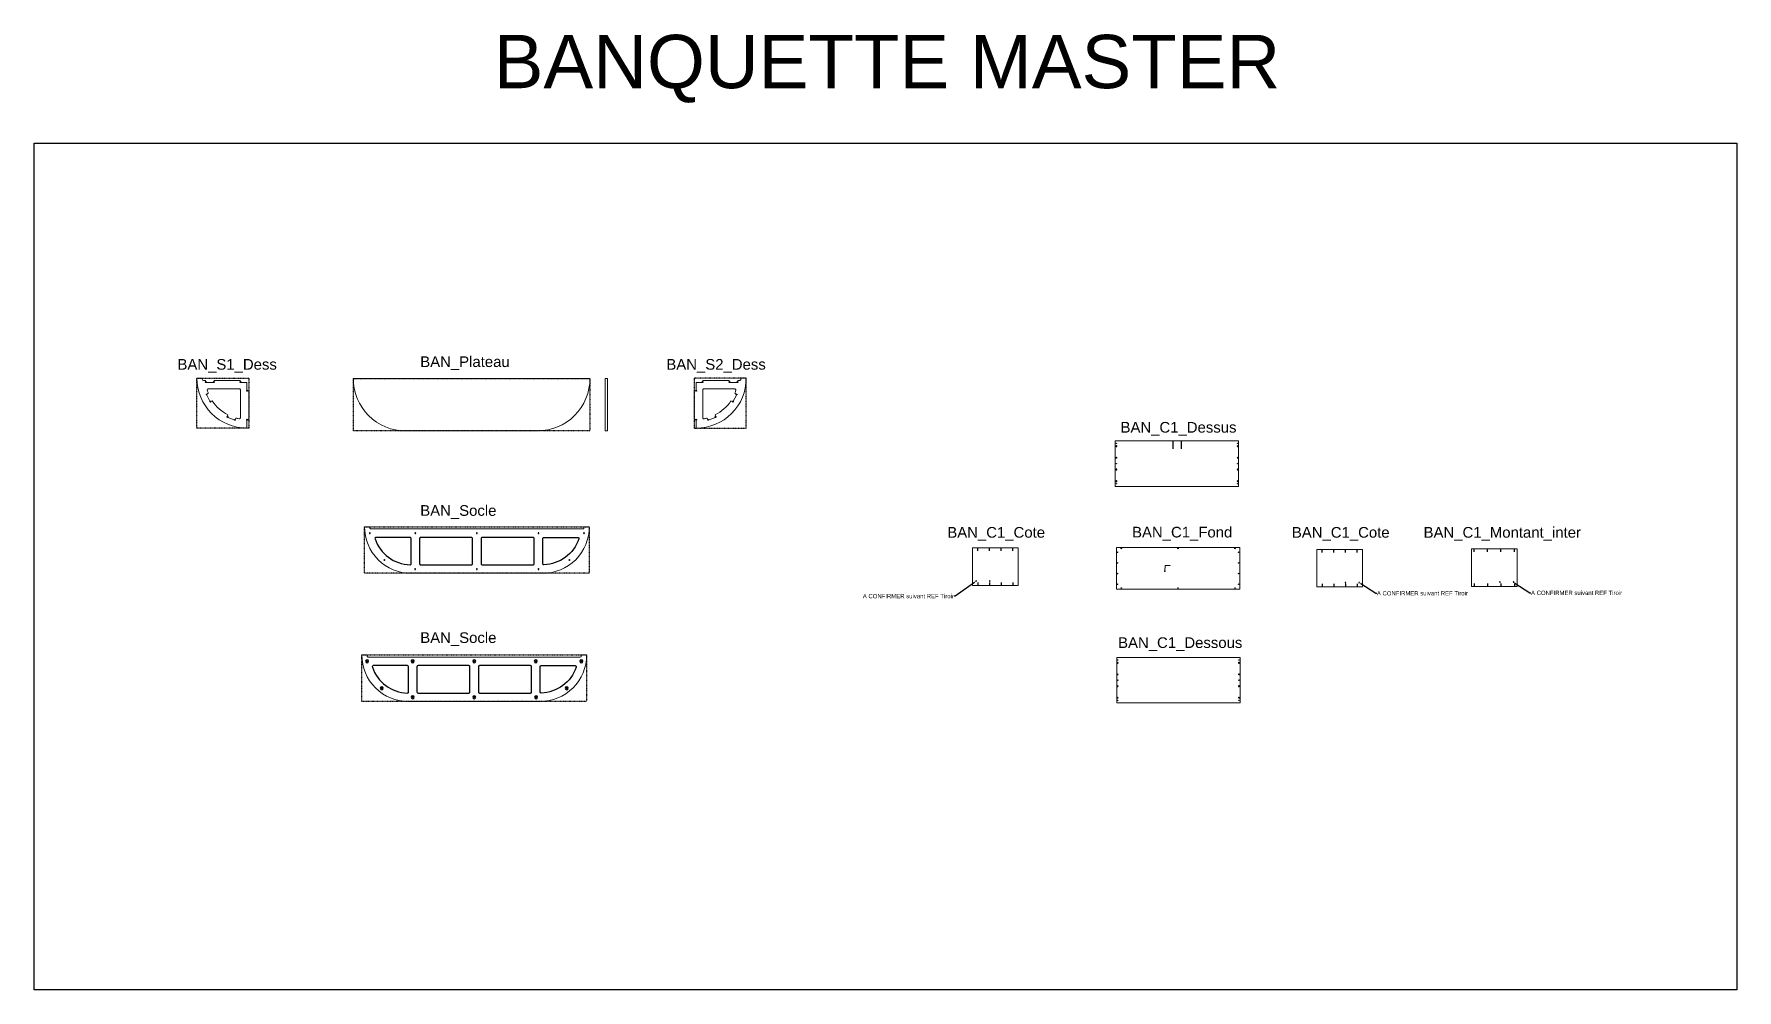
# Model space of a CAD drawing. Header units: millimetres. Extents: x 22572 to 140558, y -12987 to 35546.
# Drawn here: x 124595 to 140558, y -2994 to 5968 of the extents above; entities that cross this region are included whole.
import ezdxf
from ezdxf import colors
from ezdxf.entities.mleader import LeaderData, LeaderLine
from ezdxf.math import Vec2, Vec3

# ---------------------------------------------------------------- set-up
doc = ezdxf.new("R2010")
doc.units = ezdxf.units.MM
doc.linetypes.add('_..__..__..__.._', pattern=[1.8, 0.9, -0.9])
doc.linetypes.add('________________', pattern=[0])
for name, color, linetype in [('Brut', 92, '_..__..__..__.._'), ('Parcours', 30, 'Continuous'), ('Percage 4 prof.total', 20, 'Continuous'), ('Percage 5 prof.9', 200, 'Continuous'), ('Percage 8 prof.14', 160, 'Continuous'), ('Percage 8 prof.total', 240, 'Continuous'), ('Percage chant 10 prof.77', 160, 'Continuous'), ('Percage chant 8 prof.28', 10, 'Continuous'), ('Poche prof.16', 92, 'Continuous'), ('TEXTE', 7, 'Continuous')]:
    doc.layers.add(name, color=color, linetype=linetype)
doc.styles.add('MtXpl_IsonormD', font='I011000D.TTF')
doc.styles.add('Objet', font='arial.ttf', dxfattribs={"height": 100})
doc.styles.get("Standard").update_dxf_attribs({"font": 'arial.ttf', "height": 4})

msp = doc.modelspace()

# ---------------------------------------------------------------- texts
at = {"color": 213, "true_color": 0xe165e1, "style": 'MtXpl_IsonormD'}
msp.add_text('BAN_C1_Fond applique', height=3.5, dxfattribs=at).set_placement((135198, 987))
at = {"layer": 'TEXTE', "transparency": 33554687, "style": 'Objet'}
for s, width, insert, char_height, attachment_point in [('\\pi4031.13095;BANQUETTE MASTER', 15376.04, (124873, 5960), 500, 1), ('BAN_S1_Dess', 867.25, (125939, 2921), 100, 1), ('BAN_Plateau', 867.25, (128215, 2946), 100, 1), ('BAN_S2_Dess', 867.25, (131454, 2921), 100, 3), ('BAN_C1_Dessus', 867.25, (134780, 2331), 100, 1), ('BAN_Socle', 867.25, (128215, 1551), 100, 1), ('BAN_C1_Cote', 867.25, (133156, 1346), 100, 1), ('BAN_C1_Fond', 867.25, (134888, 1348), 100, 1), ('BAN_C1_Cote', 867.25, (136386, 1346), 100, 1), ('BAN_C1_Montant_inter', 867.25, (137621, 1346), 100, 1), ('BAN_Socle', 867.25, (128215, 359), 100, 1), ('BAN_C1_Dessous', 867.25, (134757, 312), 100, 1)]:
    msp.add_mtext_dynamic_manual_height_columns(s, width=width, gutter_width=500, heights=[0], dxfattribs=dict(at, insert=insert, char_height=char_height, attachment_point=attachment_point))

# ---------------------------------------------------------------- hatches: boundary and pattern name
at = {"true_color": 0xe165e1}
msp.add_hatch(color=213, dxfattribs=at).paths.add_polyline_path([(135194, 932), (135194, 932), (135194, 932), (135194, 932), (135194, 932), (135194, 932), (135194, 932), (135194, 932), (135195, 932), (135195, 932), (135195, 932), (135195, 932), (135195, 932), (135195, 932), (135195, 932), (135195, 932), (135195, 932), (135195, 932), (135195, 932), (135195, 932), (135195, 933), (135195, 933), (135195, 933), (135195, 933), (135195, 933), (135195, 933), (135195, 933), (135195, 933), (135195, 933), (135195, 933), (135195, 933), (135194, 933), (135194, 933), (135194, 933), (135194, 933), (135194, 933), (135194, 933), (135194, 933), (135194, 933), (135194, 933), (135194, 933), (135194, 933), (135194, 933), (135194, 933), (135194, 933), (135193, 933), (135193, 933), (135193, 933), (135193, 933), (135193, 933), (135193, 933), (135193, 933), (135193, 933), (135193, 933), (135193, 933), (135193, 932), (135193, 932), (135193, 932), (135193, 932), (135193, 932), (135193, 932), (135193, 932), (135193, 932), (135193, 932), (135193, 932), (135193, 932), (135194, 932), (135194, 932), (135194, 932), (135194, 932), (135194, 932), (135194, 932)])

# ---------------------------------------------------------------- linework, layer by layer
at = {"color": 254, "linetype": '________________', "lineweight": 9, "true_color": 0xf0b1f0}
msp.add_line((135194, 932), (135198, 985), dxfattribs=at)
at = {"color": 213, "linetype": '________________', "lineweight": 9, "true_color": 0xe165e1}
msp.add_line((135198, 985), (135244, 985), dxfattribs=at)
msp.add_lwpolyline([(124595, 4946), (140558, 4946), (140558, -2994), (124595, -2994)], close=True)
at = {"color": 7, "linetype": '________________', "lineweight": 9}
for points in [[(126589, 2274, -0.414714), (126122, 2741), (126172, 2741), (126172, 2731, 0.414214), (126182, 2721), (126202, 2721), (126202, 2702), (126282, 2702), (126282, 2721), (126528, 2721), (126528, 2702), (126589, 2702), (126589, 2622), (126609, 2622), (126609, 2355), (126589, 2355), (126589, 2274), (126589, 2274)], [(127586, 2740), (127588, 2740), (129805, 2740), (129806, 2740, -0.414214), (129313, 2247), (128079, 2247, -0.41637), (127588, 2740)], [(130803, 2274, 0.414714), (131271, 2741), (131221, 2741), (131221, 2731, -0.414214), (131211, 2721), (131191, 2721), (131191, 2702), (131110, 2702), (131110, 2721), (130864, 2721), (130864, 2702), (130803, 2702), (130803, 2622), (130784, 2622), (130784, 2355), (130803, 2355), (130803, 2274), (130804, 2274)]]:
    msp.add_lwpolyline(points, format="xyb", dxfattribs=at)
for points in [[(129967, 2247), (129950, 2247, -0.414214), (129949, 2248), (129949, 2740), (129950, 2740), (129967, 2740), (129969, 2740), (129969, 2248, -0.414214)], [(126480, 2348), (126487, 2368, 0.019387), (126517, 2361, 0.470034), (126529, 2371), (126529, 2631, 0.414214), (126519, 2641), (126228, 2641, 0.503847), (126218, 2628, 0.019387), (126228, 2600), (126210, 2590), (126247, 2519), (126265, 2529, 0.129878), (126412, 2397), (126405, 2377)], [(130913, 2348), (130905, 2368, -0.019387), (130876, 2361, -0.470034), (130864, 2371), (130864, 2631, -0.414214), (130874, 2641), (131164, 2641, -0.503847), (131174, 2628, -0.019387), (131164, 2600), (131183, 2590), (131146, 2519), (131127, 2529, -0.129878), (130980, 2397), (130988, 2377)], [(129740, 1329), (127752, 1329, -0.414214), (127742, 1339), (127742, 1349), (127692, 1349, 0.414214), (128129, 912), (129363, 912, 0.414214), (129800, 1349), (129750, 1349), (129750, 1339, -0.414214)], [(129715, 127), (127727, 127, -0.414214), (127717, 137), (127717, 147), (127667, 147, 0.414214), (128104, -290), (129338, -290, 0.414214), (129775, 147), (129725, 147), (129725, 137, -0.414214)]]:
    msp.add_lwpolyline(points, format="xyb", close=True, dxfattribs=at)
for points in [[(135887, 1727), (134731, 1727), (134731, 2154), (135887, 2154)], [(133821, 799), (133393, 799), (133393, 1151), (133821, 1151)], [(134741, 765), (134741, 1155), (135897, 1155), (135897, 765)], [(136621, 784), (136621, 1136), (137049, 1136), (137049, 784)], [(138069, 789), (138069, 1141), (138497, 1141), (138497, 789)], [(135900, -303), (134744, -303), (134744, 124), (135900, 124)]]:
    msp.add_lwpolyline(points, close=True, dxfattribs=at)
at = {"color": 7}
msp.add_point((135194, 932), dxfattribs=at)
at = {"layer": 'Brut'}
for points in [[(126122, 2741), (126609, 2741), (126609, 2274), (126122, 2274)], [(127588, 2740), (129805, 2740), (129805, 2247), (127588, 2247)], [(131271, 2741), (130784, 2741), (130784, 2274), (131271, 2274)], [(127692, 1349), (129800, 1349), (129800, 912), (127692, 912)], [(127667, 147), (129775, 147), (129775, -290), (127667, -290)]]:
    msp.add_lwpolyline(points, close=True, dxfattribs=at)
at = {"layer": 'Parcours'}
for points in [[(128119, 992, 0.422681), (128129, 1002), (128129, 1239, 0.414214), (128119, 1249), (127800, 1249, 0.512176), (127791, 1236, 0.31466), (128119, 992)], [(129373, 992, -0.422681), (129363, 1002), (129363, 1239, -0.414214), (129373, 1249), (129692, 1249, -0.512176), (129702, 1236, -0.31466), (129373, 992)], [(128094, -210, 0.422681), (128104, -200), (128104, 37, 0.414214), (128094, 47), (127775, 47, 0.512176), (127766, 33, 0.31466), (128094, -210)], [(129348, -210, -0.422681), (129338, -200), (129338, 37, -0.414214), (129348, 47), (129667, 47, -0.512176), (129677, 33, -0.31466), (129348, -210)]]:
    msp.add_lwpolyline(points, format="xyb", dxfattribs=at)
for points in [[(128219, 1249, 0.414214), (128209, 1239), (128209, 1002, 0.414214), (128219, 992), (128696, 992, 0.414214), (128706, 1002), (128706, 1239, 0.414214), (128696, 1249)], [(128796, 1249, 0.414214), (128786, 1239), (128786, 1002, 0.414214), (128796, 992), (129273, 992, 0.414214), (129283, 1002), (129283, 1239, 0.414214), (129273, 1249)], [(128194, 47, 0.414214), (128184, 37), (128184, -200, 0.414214), (128194, -210), (128671, -210, 0.414214), (128681, -200), (128681, 37, 0.414214), (128671, 47)], [(128771, 47, 0.414214), (128761, 37), (128761, -200, 0.414214), (128771, -210), (129248, -210, 0.414214), (129258, -200), (129258, 37, 0.414214), (129248, 47)]]:
    msp.add_lwpolyline(points, format="xyb", close=True, dxfattribs=at)
at = {"layer": 'Percage 4 prof.total', "transparency": 33554687}
for centre in [(134741, 2130), (135878, 2130), (134741, 1941), (135878, 1941), (134741, 1752), (135878, 1752), (134786, 1145), (135319, 1145), (135852, 1145), (134751, 1110), (134751, 1010), (135888, 1110), (135888, 1010), (134751, 910), (134751, 810), (135888, 910), (135888, 810), (134786, 774), (135319, 774), (135852, 774), (134753, 99), (135890, 99), (134753, -90), (135890, -90), (134753, -279), (135890, -279)]:
    msp.add_circle(centre, 2, dxfattribs=at)
at = {"layer": 'Percage 5 prof.9', "extrusion": (0, 0, -1)}
for centre in [(-133426, 840), (-133554, 840), (-136888, 825), (-137016, 825), (-138336, 830), (-138464, 830)]:
    msp.add_circle(centre, 2.5, dxfattribs=at)
at = {"layer": 'Percage 8 prof.14', "transparency": 33554687, "extrusion": (0, 0, -1)}
for centre in [(-134741, 2105), (-135878, 2105), (-134741, 1996), (-135878, 1996), (-134741, 1886), (-134741, 1777), (-135878, 1886), (-135878, 1777), (-134753, 74), (-135890, 74), (-134753, -35), (-134753, -145), (-135890, -35), (-135890, -145), (-134753, -254), (-135890, -254)]:
    msp.add_circle(centre, 4, dxfattribs=at)
at = {"layer": 'Percage 8 prof.total'}
for centre in [(126204, 2705), (126213, 2589), (126280, 2705), (126531, 2705), (126592, 2624), (130801, 2624), (130862, 2705), (131113, 2705), (131180, 2589), (131188, 2705), (126248, 2522), (131145, 2522), (126408, 2378), (126478, 2351), (126592, 2352), (130801, 2352), (130914, 2351), (130984, 2378), (127717, 87), (128144, 87), (128721, 87), (129298, 87), (129725, 87), (127854, -165), (128144, -250), (128721, -250), (129301, -250), (129588, -165)]:
    msp.add_circle(centre, 4, dxfattribs=at)
at = {"layer": 'Percage 8 prof.total', "extrusion": (0, 0, -1)}
for centre in [(-127742, 1289), (-128169, 1289), (-128746, 1289), (-129323, 1289), (-129750, 1289), (-127879, 1037), (-129613, 1037), (-128167, 952), (-128746, 952), (-129323, 952)]:
    msp.add_circle(centre, 4, dxfattribs=at)
at = {"layer": 'Percage chant 10 prof.77'}
for p, q in [((135270, 2154), (135270, 2078)), ((135349, 2154), (135349, 2078))]:
    msp.add_line(p, q, dxfattribs=at)
at = {"layer": 'Percage chant 8 prof.28'}
for p, q in [((133443, 1123), (133443, 1151)), ((133552, 1123), (133552, 1151)), ((133662, 1123), (133662, 1151)), ((133771, 1123), (133771, 1151)), ((136671, 1108), (136671, 1136)), ((136780, 1108), (136780, 1136)), ((136890, 1108), (136890, 1136)), ((136999, 1108), (136999, 1136)), ((138094, 1113), (138094, 1141)), ((138220, 1113), (138220, 1141)), ((138346, 1113), (138346, 1141)), ((138472, 1113), (138472, 1141)), ((133443, 827), (133443, 799)), ((133552, 827), (133552, 799)), ((133662, 827), (133662, 799)), ((133771, 827), (133771, 799)), ((136671, 812), (136671, 784)), ((136780, 812), (136780, 784)), ((136890, 812), (136890, 784)), ((136999, 812), (136999, 784)), ((138094, 817), (138094, 789)), ((138220, 817), (138220, 789)), ((138346, 817), (138346, 789)), ((138472, 817), (138472, 789))]:
    msp.add_line(p, q, dxfattribs=at)
at = {"layer": 'Poche prof.16', "extrusion": (0, 0, -1)}
for centre in [(-127717, 87), (-128144, 87), (-128721, 87), (-129298, 87), (-129725, 87), (-127854, -165), (-129588, -165), (-128144, -250), (-128721, -250), (-129301, -250)]:
    msp.add_circle(centre, 14, dxfattribs=at)

msp.set_redraw_order([(e.dxf.handle, doc.entitydb.next_handle()) for e in msp.query("TEXT MTEXT ATTDEF DIMENSION ARC_DIMENSION")])  # texts and dimensions are drawn at this point

# ---------------------------------------------------------------- leaders
at = {"layer": 'TEXTE'}
ml = msp.add_multileader_mtext('Standard', dxfattribs=at)
ml.set_content('{\\C256;A CONFIRMER suivant REF Tiroir }', color=256)
ml.set_leader_properties()
ml.build(insert=Vec2(0, 0))
ml.multileader.update_dxf_attribs({"dogleg_length": 10, "arrow_head_size": 20})
ctx = ml.context
ctx.base_point, ctx.char_height, ctx.arrow_head_size, ctx.landing_gap_size, ctx.plane_origin = Vec3(132363, 698), 40, 20, 1, Vec3(133427, 839)
notes = []
notes.append((ctx, [(0, (1, 1, 0), (133230, 698), (-1, 0), 10, [(0, [(133427, 839)], 0, [])])]))
ctx.mtext.insert, ctx.mtext.flow_direction = Vec3(132364, 718), 5
ml = msp.add_multileader_mtext('Standard', dxfattribs=at)
ml.set_content('A CONFIRMER suivant REF Tiroir ', color=256)
ml.set_leader_properties()
ml.build(insert=Vec2(0, 0))
ml.multileader.update_dxf_attribs({"dogleg_length": 10, "arrow_head_size": 20})
ctx = ml.context
ctx.base_point, ctx.char_height, ctx.arrow_head_size, ctx.landing_gap_size, ctx.plane_origin = Vec3(137182, 725), 40, 20, 1, Vec3(137017, 828)
notes.append((ctx, [(0, (1, 1, 0), (137172, 725), (1, 0), 10, [(0, [(137017, 828)], 0, [])])]))
ctx.mtext.insert, ctx.mtext.flow_direction = Vec3(137183, 745), 5
ml = msp.add_multileader_mtext('Standard', dxfattribs=at)
ml.set_content('A CONFIRMER suivant REF Tiroir ', color=256)
ml.set_leader_properties()
ml.build(insert=Vec2(0, 0))
ml.multileader.update_dxf_attribs({"dogleg_length": 10, "arrow_head_size": 20})
ctx = ml.context
ctx.base_point, ctx.char_height, ctx.arrow_head_size, ctx.landing_gap_size, ctx.plane_origin = Vec3(138627, 729), 40, 20, 1, Vec3(138461, 832)
notes.append((ctx, [(0, (1, 1, 0), (138617, 729), (1, 0), 10, [(0, [(138461, 832)], 0, [])])]))
ctx.mtext.insert, ctx.mtext.flow_direction = Vec3(138628, 749), 5
for ctx, leaders in notes:
    for number, flags, end, landing, length, lines in leaders:
        leader = LeaderData()
        leader.index, (leader.has_last_leader_line, leader.has_dogleg_vector, leader.attachment_direction) = number, flags
        leader.last_leader_point, leader.dogleg_vector, leader.dogleg_length = Vec3(end), Vec3(landing), length
        for number, points, colour, breaks in lines:
            line = LeaderLine()
            line.index, line.vertices, line.color, line.breaks = number, Vec3.list(points), colors.encode_raw_color(colour), breaks
            leader.lines.append(line)
        ctx.leaders.append(leader)

doc.saveas('drawing.dxf')
